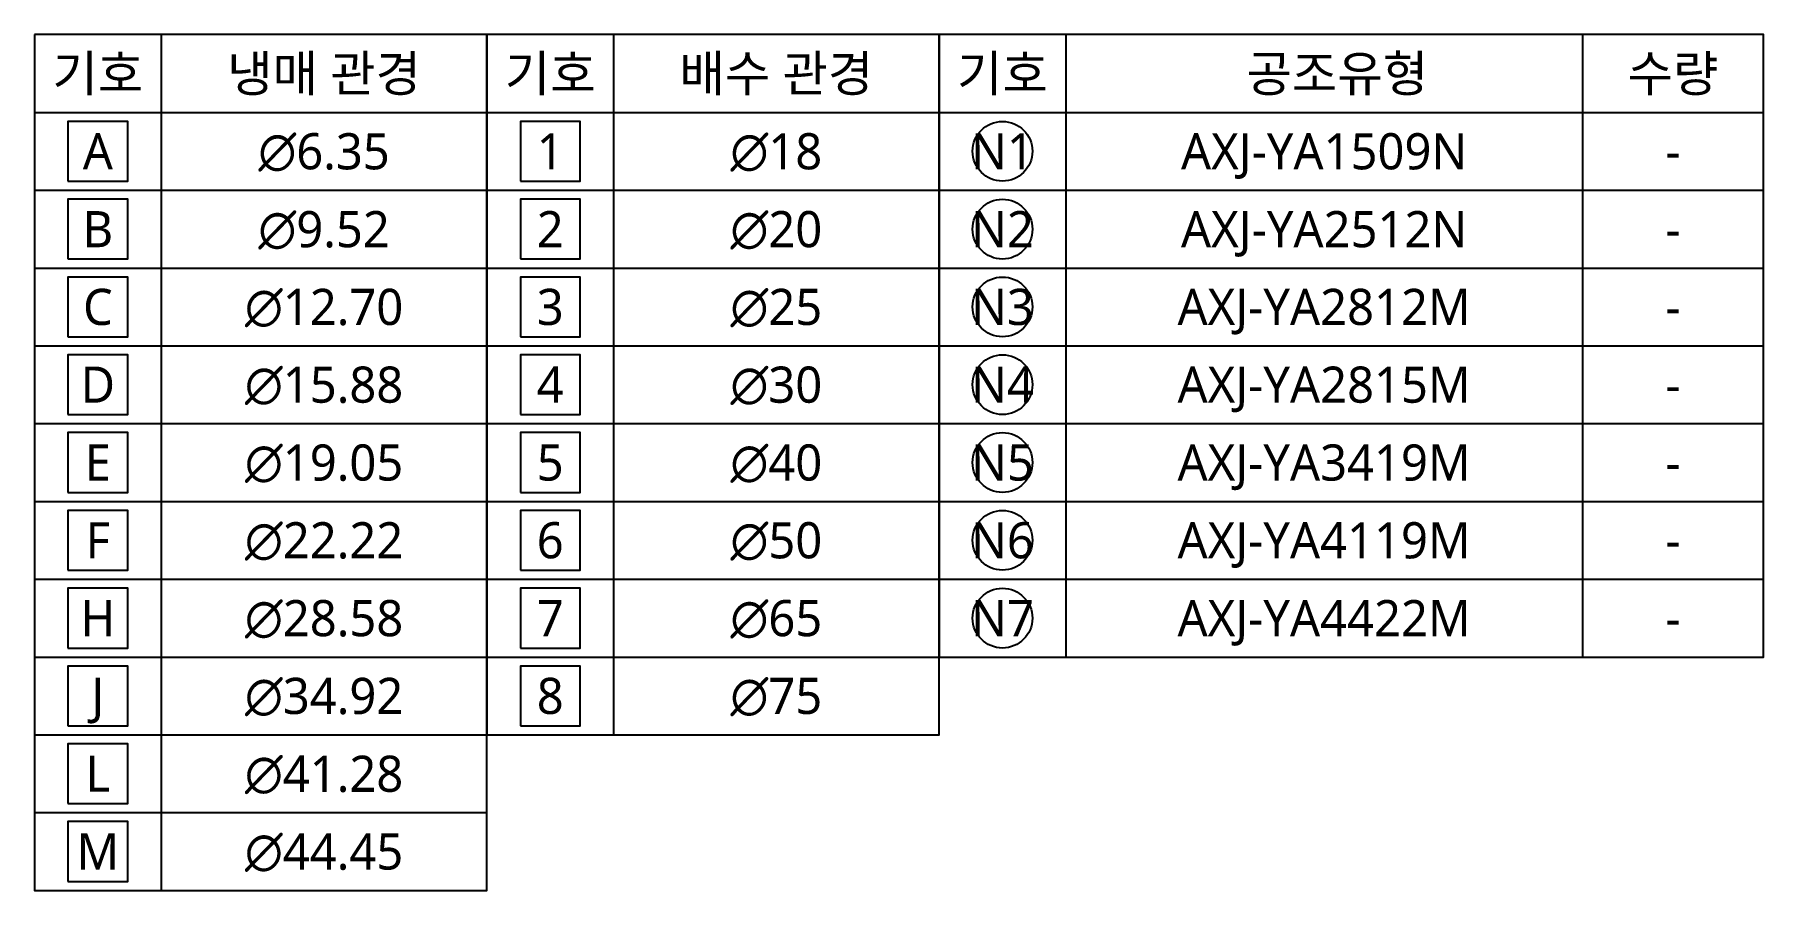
# Model space of a CAD drawing. Header units: millimetres. Extents: x -1305 to 107762, y -9150 to 56526.
# Drawn here: x 55650 to 70238, y -3547 to 3674 of the extents above; entities that cross this region are included whole.
import ezdxf
from ezdxf.enums import TextEntityAlignment as Align

# ---------------------------------------------------------------- set-up
doc = ezdxf.new("R2010")
doc.units = ezdxf.units.MM
doc.layers.add('DVM_LEGEND', color=7, linetype='Continuous')
doc.styles.add('DVM_DEFAULT', font='malgun.ttf')

msp = doc.modelspace()

# ---------------------------------------------------------------- texts
at = {"layer": 'DVM_LEGEND', "color": 2, "style": 'DVM_DEFAULT'}
for s, height, p in [('기호', 305.3, (56184, 3345)), ('냉매 관경', 305.3, (58093, 3345)), ('기호', 305.3, (60001, 3345)), ('배수 관경', 305.3, (61909, 3345)), ('기호', 305.3, (63817, 3345)), ('공조유형', 305.3, (66642, 3345)), ('수량', 305.3, (69474, 3345)), ('A', 305, (56184, 2689)), ('∅6.35', 305.3, (58093, 2689)), ('1', 305, (60001, 2689)), ('∅18', 305.3, (61909, 2689)), ('N1', 305.3, (63817, 2689)), ('AXJ-YA1509N', 305.32, (66531, 2689)), ('-', 305, (69474, 2689)), ('∅9.52', 305.3, (58093, 2032)), ('2', 305, (60001, 2032)), ('∅20', 305.3, (61909, 2032)), ('N2', 305.3, (63817, 2032)), ('AXJ-YA2512N', 305.32, (66531, 2032)), ('B', 305, (56184, 2032)), ('-', 305, (69474, 2032)), ('C', 305, (56184, 1376)), ('∅12.70', 305.3, (58093, 1376)), ('3', 305, (60001, 1376)), ('∅25', 305.3, (61909, 1376)), ('N3', 305.3, (63817, 1376)), ('AXJ-YA2812M', 305.32, (66531, 1376)), ('-', 305, (69474, 1376)), ('∅15.88', 305.3, (58093, 720)), ('∅30', 305.3, (61909, 720)), ('AXJ-YA2815M', 305.32, (66531, 720)), ('D', 305, (56184, 720)), ('4', 305, (60001, 720)), ('N4', 305.3, (63817, 720)), ('-', 305, (69474, 720)), ('E', 305, (56184, 63)), ('∅19.05', 305.3, (58093, 63)), ('5', 305, (60001, 63)), ('∅40', 305.3, (61909, 63)), ('N5', 305.3, (63817, 63)), ('AXJ-YA3419M', 305.32, (66531, 63)), ('-', 305, (69474, 63)), ('∅22.22', 305.3, (58093, -593)), ('6', 305, (60001, -593)), ('∅50', 305.3, (61909, -593)), ('N6', 305.3, (63817, -593)), ('AXJ-YA4119M', 305.32, (66531, -593)), ('F', 305, (56184, -593)), ('-', 305, (69474, -593)), ('H', 305, (56184, -1250)), ('∅28.58', 305.3, (58093, -1250)), ('7', 305, (60001, -1250)), ('∅65', 305.3, (61909, -1250)), ('N7', 305.3, (63817, -1250)), ('AXJ-YA4422M', 305.32, (66531, -1250)), ('-', 305, (69474, -1250)), ('∅34.92', 305.3, (58093, -1906)), ('8', 305, (60001, -1906)), ('∅75', 305.3, (61909, -1906)), ('J', 305, (56184, -1906)), ('L', 305, (56184, -2563)), ('∅41.28', 305.3, (58093, -2563)), ('∅44.45', 305.3, (58093, -3219)), ('M', 305, (56184, -3219))]:
    msp.add_text(s, height=height, dxfattribs=at).set_placement(p, align=Align.MIDDLE_CENTER)

# ---------------------------------------------------------------- linework, layer by layer
at = {"layer": 'DVM_LEGEND', "color": 7}
for p, q in [((56719, 3674), (56719, 3017)), ((60535, 3674), (60535, 3017)), ((64352, 3674), (64352, 3017)), ((68711, 3674), (68711, 3017)), ((56719, 3017), (56719, 2361)), ((60535, 3017), (60535, 2361)), ((64352, 3017), (64352, 2361)), ((68711, 3017), (68711, 2361)), ((56719, 2361), (56719, 1704)), ((60535, 2361), (60535, 1704)), ((64352, 2361), (64352, 1704)), ((68711, 2361), (68711, 1704)), ((56719, 1704), (56719, 1048)), ((60535, 1704), (60535, 1048)), ((64352, 1704), (64352, 1048)), ((68711, 1704), (68711, 1048)), ((56719, 1048), (56719, 391)), ((60535, 1048), (60535, 391)), ((64352, 1048), (64352, 391)), ((68711, 1048), (68711, 391)), ((56719, 391), (56719, -265)), ((60535, 391), (60535, -265)), ((64352, 391), (64352, -265)), ((68711, 391), (68711, -265)), ((56719, -265), (56719, -922)), ((60535, -265), (60535, -922)), ((64352, -265), (64352, -922)), ((68711, -265), (68711, -922)), ((56719, -922), (56719, -1578)), ((60535, -922), (60535, -1578)), ((64352, -922), (64352, -1578)), ((68711, -922), (68711, -1578)), ((56719, -1578), (56719, -2234)), ((60535, -1578), (60535, -2234)), ((56719, -2234), (56719, -2891)), ((56719, -2891), (56719, -3547))]:
    msp.add_line(p, q, dxfattribs=at)
for points in [[(55650, 3674), (55650, 3017), (59467, 3017), (59467, 3674)], [(59467, 3674), (59467, 3017), (63283, 3017), (63283, 3674)], [(63283, 3674), (63283, 3017), (70238, 3017), (70238, 3674)]]:
    msp.add_lwpolyline(points, close=True, dxfattribs=at)
for points in [[(55650, 3017), (55650, 2361), (59467, 2361), (59467, 3017)], [(59467, 3017), (59467, 2361), (63283, 2361), (63283, 3017)], [(63283, 3017), (63283, 2361), (70238, 2361), (70238, 3017)], [(55650, 2361), (55650, 1704), (59467, 1704), (59467, 2361)], [(59467, 2361), (59467, 1704), (63283, 1704), (63283, 2361)], [(63283, 2361), (63283, 1704), (70238, 1704), (70238, 2361)], [(55650, 1704), (55650, 1048), (59467, 1048), (59467, 1704)], [(59467, 1704), (59467, 1048), (63283, 1048), (63283, 1704)], [(63283, 1704), (63283, 1048), (70238, 1048), (70238, 1704)], [(55650, 1048), (55650, 391), (59467, 391), (59467, 1048)], [(59467, 1048), (59467, 391), (63283, 391), (63283, 1048)], [(63283, 1048), (63283, 391), (70238, 391), (70238, 1048)], [(55650, 391), (55650, -265), (59467, -265), (59467, 391)], [(59467, 391), (59467, -265), (63283, -265), (63283, 391)], [(63283, 391), (63283, -265), (70238, -265), (70238, 391)], [(55650, -265), (55650, -922), (59467, -922), (59467, -265)], [(59467, -265), (59467, -922), (63283, -922), (63283, -265)], [(63283, -265), (63283, -922), (70238, -922), (70238, -265)], [(55650, -922), (55650, -1578), (59467, -1578), (59467, -922)], [(59467, -922), (59467, -1578), (63283, -1578), (63283, -922)], [(63283, -922), (63283, -1578), (70238, -1578), (70238, -922)], [(55650, -1578), (55650, -2234), (59467, -2234), (59467, -1578)], [(59467, -1578), (59467, -2234), (63283, -2234), (63283, -1578)], [(55650, -2234), (55650, -2891), (59467, -2891), (59467, -2234)], [(55650, -2891), (55650, -3547), (59467, -3547), (59467, -2891)]]:
    msp.add_lwpolyline(points, dxfattribs=at)
at = {"layer": 'DVM_LEGEND', "color": 2}
for points in [[(55932, 2437), (56436, 2437), (56436, 2941), (55932, 2941)], [(59749, 2437), (60253, 2437), (60253, 2941), (59749, 2941)], [(55932, 1781), (56436, 1781), (56436, 2284), (55932, 2284)], [(59749, 1781), (60253, 1781), (60253, 2284), (59749, 2284)], [(55932, 1124), (56436, 1124), (56436, 1628), (55932, 1628)], [(59749, 1124), (60253, 1124), (60253, 1628), (59749, 1628)], [(55932, 468), (56436, 468), (56436, 971), (55932, 971)], [(59749, 468), (60253, 468), (60253, 971), (59749, 971)], [(55932, -189), (56436, -189), (56436, 315), (55932, 315)], [(59749, -189), (60253, -189), (60253, 315), (59749, 315)], [(55932, -845), (56436, -845), (56436, -341), (55932, -341)], [(59749, -845), (60253, -845), (60253, -341), (59749, -341)], [(55932, -1502), (56436, -1502), (56436, -998), (55932, -998)], [(59749, -1502), (60253, -1502), (60253, -998), (59749, -998)], [(55932, -2158), (56436, -2158), (56436, -1654), (55932, -1654)], [(59749, -2158), (60253, -2158), (60253, -1654), (59749, -1654)], [(55932, -2815), (56436, -2815), (56436, -2311), (55932, -2311)], [(55932, -3471), (56436, -3471), (56436, -2967), (55932, -2967)]]:
    msp.add_lwpolyline(points, close=True, dxfattribs=at)
for centre in [(63817, 2689), (63817, 2032), (63817, 1376), (63817, 720), (63817, 63), (63817, -593), (63817, -1250)]:
    msp.add_circle(centre, 252, dxfattribs=at)

msp.set_redraw_order([(e.dxf.handle, doc.entitydb.next_handle()) for e in msp.query("TEXT MTEXT ATTDEF DIMENSION ARC_DIMENSION")])  # texts and dimensions are drawn at this point

doc.saveas('drawing.dxf')
